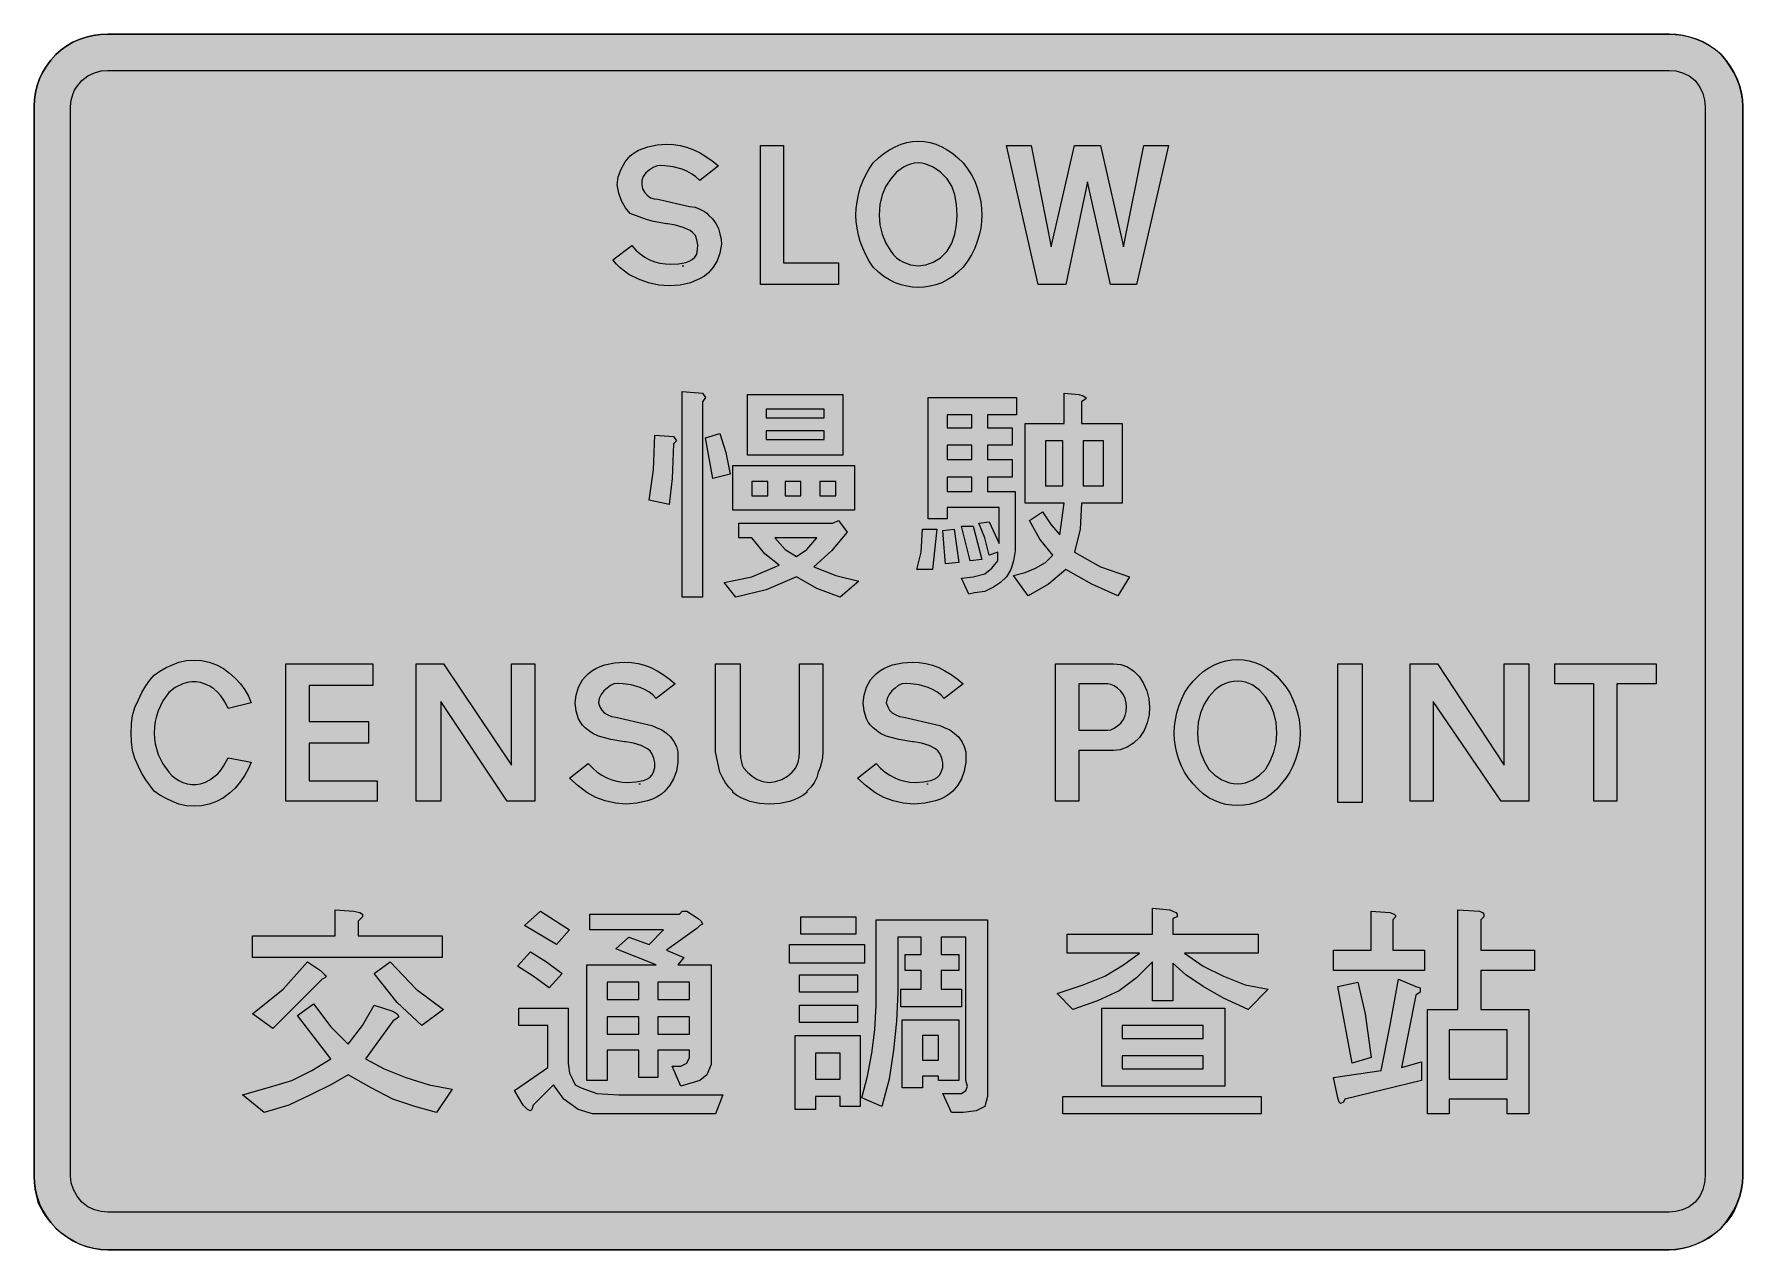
# Model space of a CAD drawing. Header units: metres. Extents: x 107 to 461, y 11 to 263.
import ezdxf

# ---------------------------------------------------------------- set-up
doc = ezdxf.new("R2010")
doc.units = ezdxf.units.M
for name, color, linetype, true_color in [('FILL_BLUE_0000FF', 7, 'Continuous', 0x0000ff), ('FILL_WHITE_FFFFFF', 7, 'Continuous', 0xffffff), ('STROKE_BLUE_0000FF', 7, 'Continuous', 0x0000ff), ('STROKE_WHITE_FFFFFF', 7, 'Continuous', 0xffffff)]:
    doc.layers.add(name, color=color, linetype=linetype, true_color=true_color)

msp = doc.modelspace()

# ---------------------------------------------------------------- hatches: boundary and pattern name
at = {"layer": 'FILL_BLUE_0000FF', "true_color": 0x0000ff}
h = msp.add_hatch(color=7, dxfattribs=at)
h.dxf.hatch_style = 1
h.paths.add_polyline_path([(445.95, 255.42), (447.34, 255.3), (448.76, 254.93), (450.13, 254.28), (451.35, 253.32), (452.31, 251.97), (452.96, 250.62), (453.33, 249.27), (453.45, 247.92), (453.45, 26.22), (453.33, 24.83), (452.96, 23.41), (452.31, 22.04), (451.35, 20.82), (450.13, 19.86), (448.76, 19.21), (447.34, 18.84), (445.95, 18.72), (122.25, 18.72), (120.86, 18.84), (119.44, 19.21), (118.07, 19.86), (116.85, 20.82), (115.84, 22.04), (115.09, 23.41), (114.61, 24.83), (114.45, 26.22), (114.45, 247.92), (114.64, 249.27), (115.05, 250.62), (115.33, 251.3), (115.73, 251.97), (116.85, 253.32), (118.07, 254.28), (119.44, 254.93), (120.86, 255.3), (122.25, 255.42), (445.95, 255.42)])
at = {"layer": 'FILL_WHITE_FFFFFF', "true_color": 0xffffff}
h = msp.add_hatch(color=7, dxfattribs=at)
h.dxf.hatch_style = 1
h.paths.add_polyline_path([(445.95, 262.92), (447.32, 262.86), (448.73, 262.69), (450.16, 262.38), (451.58, 261.95), (452.96, 261.37), (454.3, 260.64), (455.57, 259.76), (456.75, 258.72), (457.8, 257.46), (458.72, 256.15), (459.49, 254.8), (460.13, 253.43), (460.62, 252.05), (460.97, 250.66), (461.18, 249.28), (461.25, 247.92), (461.25, 26.22), (461.19, 24.87), (460.99, 23.48), (460.62, 22.04), (460.05, 20.52), (459.49, 19.17), (458.74, 17.86), (457.81, 16.6), (456.75, 15.42), (455.57, 14.36), (454.31, 13.43), (453, 12.68), (451.65, 12.12), (450.13, 11.55), (448.69, 11.18), (447.3, 10.98), (445.95, 10.92), (122.25, 10.92), (120.79, 10.99), (119.34, 11.2), (117.91, 11.55), (116.51, 12.05), (115.16, 12.68), (113.85, 13.45), (112.62, 14.37), (111.45, 15.42), (110.38, 16.6), (109.43, 17.86), (108.58, 19.17), (107.85, 20.52), (107.18, 23.48), (107.01, 24.87), (106.95, 26.22), (106.95, 247.92), (107.02, 249.38), (107.23, 250.83), (107.58, 252.26), (108.08, 253.66), (108.71, 255.01), (109.48, 256.32), (110.4, 257.55), (111.45, 258.72), (112.52, 259.68), (113.69, 260.52), (114.95, 261.24), (116.29, 261.83), (117.7, 262.3), (119.17, 262.64), (120.69, 262.85), (122.25, 262.92), (445.95, 262.92)])
h = msp.add_hatch(color=7, dxfattribs=at)
h.dxf.hatch_style = 1
h.paths.add_polyline_path([(244.12, 233.35), (243.23, 233.97), (242.3, 234.49), (241.35, 234.91), (239.47, 235.45), (237.75, 235.62), (236.9, 235.73), (236.1, 235.62), (235.3, 235.28), (234.45, 234.72), (233.79, 234.17), (233.25, 233.45), (232.93, 232.61), (232.95, 231.72), (233.1, 230.88), (233.51, 230.15), (234.09, 229.53), (234.75, 229.02), (235.5, 228.76), (236.25, 228.72), (242.85, 227.22), (244.01, 227.03), (244.95, 226.62), (245.96, 226.13), (246.43, 225.82), (246.75, 225.42), (247.59, 224.64), (248.29, 223.7), (248.82, 222.64), (249.15, 221.52), (249.41, 220.36), (249.45, 219.42), (249.11, 217.55), (248.55, 215.97), (247.76, 214.61), (246.75, 213.42), (245.92, 212.79), (245.02, 212.24), (243.04, 211.4), (240.89, 210.89), (238.65, 210.72), (236.45, 210.88), (234.34, 211.36), (232.28, 212.11), (230.25, 213.12), (228.49, 214.51), (227.68, 215.27), (226.95, 216.12), (230.85, 219.12), (231.68, 218.18), (232.58, 217.37), (233.54, 216.7), (234.56, 216.16), (235.62, 215.74), (236.71, 215.45), (237.83, 215.28), (238.95, 215.22), (240.55, 215.3), (242.1, 215.6), (242.8, 215.86), (243.42, 216.23), (243.95, 216.71), (244.35, 217.32), (244.51, 218.27), (244.54, 219.27), (244.39, 220.27), (244.05, 221.22), (243.55, 221.74), (242.95, 222.19), (241.54, 222.87), (239.96, 223.33), (238.35, 223.62), (238.05, 223.62), (235.39, 224.11), (234.13, 224.42), (232.95, 224.82), (230.55, 225.72), (229.54, 226.95), (228.75, 228.38), (228.19, 229.98), (227.85, 231.72), (228.06, 233.33), (228.64, 234.95), (229.5, 236.45), (230.55, 237.72), (231.38, 238.34), (232.27, 238.85), (234.19, 239.6), (236.16, 240), (238.05, 240.12), (239.49, 240.05), (240.88, 239.84), (242.23, 239.49), (243.56, 239), (244.88, 238.36), (246.19, 237.59), (247.51, 236.67), (248.85, 235.62), (244.95, 232.62), (244.12, 233.35)])
h = msp.add_hatch(color=7, dxfattribs=at)
h.dxf.hatch_style = 1
h.paths.add_polyline_path([(257.55, 239.82), (262.35, 239.82), (262.35, 215.52), (273.75, 215.52), (273.75, 211.02), (257.55, 211.02), (257.55, 239.82)])
h = msp.add_hatch(color=7, dxfattribs=at)
h.dxf.hatch_style = 1
h.paths.add_polyline_path([(292.72, 240.44), (293.93, 240.09), (295.13, 239.6), (296.29, 238.96), (297.42, 238.19), (298.51, 237.27), (299.55, 236.22), (300.49, 235.04), (301.3, 233.77), (301.97, 232.43), (302.51, 231.05), (302.93, 229.63), (303.22, 228.2), (303.39, 226.79), (303.45, 225.42), (303.39, 224.06), (303.22, 222.68), (302.93, 221.29), (302.51, 219.91), (301.97, 218.54), (301.3, 217.19), (300.49, 215.88), (299.55, 214.62), (298.51, 213.58), (297.42, 212.7), (296.29, 211.97), (295.13, 211.4), (293.93, 210.96), (292.72, 210.65), (291.49, 210.48), (290.25, 210.42), (289.1, 210.48), (287.91, 210.65), (286.7, 210.96), (285.49, 211.4), (284.29, 211.97), (283.12, 212.7), (282, 213.58), (280.95, 214.62), (280.11, 215.88), (279.38, 217.19), (278.76, 218.54), (278.25, 219.91), (277.86, 221.29), (277.58, 222.68), (277.41, 224.06), (277.35, 225.42), (277.41, 226.79), (277.58, 228.2), (277.86, 229.63), (278.25, 231.05), (278.76, 232.43), (279.38, 233.77), (280.11, 235.04), (280.95, 236.22), (282, 237.27), (283.12, 238.19), (284.29, 238.96), (285.49, 239.6), (286.7, 240.09), (287.91, 240.44), (289.1, 240.65), (290.25, 240.72), (291.49, 240.65), (292.72, 240.44)])
h.paths.add_polyline_path([(288.68, 236), (287.92, 235.73), (287.18, 235.36), (285.78, 234.32), (284.55, 232.92), (283.54, 231.41), (282.79, 229.62), (282.31, 227.6), (282.15, 225.42), (282.31, 223.4), (282.79, 221.45), (283.54, 219.6), (284.55, 217.92), (285.14, 217.19), (285.78, 216.57), (286.46, 216.05), (287.18, 215.63), (288.68, 215.09), (290.25, 214.92), (291.82, 215.09), (293.36, 215.63), (294.85, 216.57), (296.25, 217.92), (297.21, 219.6), (297.86, 221.45), (298.23, 223.4), (298.35, 225.42), (298.23, 227.6), (297.86, 229.62), (297.21, 231.41), (296.77, 232.2), (296.25, 232.92), (294.85, 234.32), (293.36, 235.36), (291.82, 236), (291.04, 236.16), (290.25, 236.22), (289.46, 236.16), (288.68, 236)], flags=16)
h = msp.add_hatch(color=7, dxfattribs=at)
h.dxf.hatch_style = 1
h.paths.add_polyline_path([(308.55, 239.82), (313.65, 239.82), (317.85, 218.82), (322.65, 239.82), (328.05, 239.82), (332.85, 218.82), (337.05, 239.82), (342.15, 239.82), (335.55, 211.02), (330.15, 211.02), (325.35, 232.32), (320.85, 211.02), (320.55, 211.02), (315.15, 211.02), (308.55, 239.82)])
h = msp.add_hatch(color=7, dxfattribs=at)
h.dxf.hatch_style = 1
h.paths.add_polyline_path([(245.55, 188.52), (246.15, 187.62), (245.55, 186.72), (245.55, 146.22), (241.35, 146.22), (241.35, 188.82), (245.55, 188.52)])
h = msp.add_hatch(color=7, dxfattribs=at)
h.dxf.hatch_style = 1
h.paths.add_polyline_path([(254.85, 175.62), (254.85, 188.22), (274.65, 188.22), (274.65, 175.62), (254.85, 175.62)])
h.paths.add_polyline_path([(258.75, 185.22), (258.75, 183.42), (270.75, 183.42), (270.75, 185.22), (258.75, 185.22)], flags=16)
h.paths.add_polyline_path([(270.75, 180.72), (258.75, 180.72), (258.75, 178.92), (270.75, 178.92), (270.75, 180.72)], flags=16)
h = msp.add_hatch(color=7, dxfattribs=at)
h.dxf.hatch_style = 1
h.paths.add_polyline_path([(325.05, 187.62), (325.05, 187.32), (324.15, 186.72), (324.15, 182.22), (332.55, 182.22), (332.55, 165.72), (324.15, 165.72), (323.85, 160.32), (322.65, 155.52), (328.05, 152.52), (334.05, 150.42), (331.65, 146.52), (326.25, 148.92), (320.85, 151.92), (317.25, 148.92), (313.05, 146.52), (310.05, 150.72), (312.45, 151.32), (314.55, 152.22), (316.65, 153.42), (318.15, 154.92), (315.45, 158.22), (313.35, 162.12), (316.05, 163.92), (317.85, 161.22), (319.65, 159.12), (320.55, 165.72), (312.45, 165.72), (312.45, 182.22), (320.55, 182.22), (320.55, 188.52), (323.55, 188.22), (324.45, 187.92), (325.05, 187.62)])
h.paths.add_polyline_path([(316.65, 178.62), (316.65, 169.32), (320.25, 169.32), (320.25, 178.62), (316.65, 178.62)], flags=16)
h.paths.add_polyline_path([(328.65, 178.62), (324.45, 178.62), (324.45, 169.32), (328.65, 169.32), (328.65, 178.62)], flags=16)
h = msp.add_hatch(color=7, dxfattribs=at)
h.dxf.hatch_style = 1
h.paths.add_polyline_path([(304.65, 181.32), (309.75, 181.32), (309.75, 177.72), (304.65, 177.72), (304.65, 174.72), (309.75, 174.72), (309.75, 171.12), (304.65, 171.12), (304.65, 168.12), (310.35, 168.12), (310.35, 158.22), (310.35, 155.82), (310.05, 153.72), (309.45, 151.92), (308.55, 150.42), (307.35, 149.22), (305.85, 148.32), (304.05, 147.42), (301.95, 147.12), (300.75, 146.82), (299.25, 150.12), (301.65, 150.42), (304.05, 151.02), (305.55, 152.22), (306.75, 153.72), (306.75, 155.52), (304.95, 154.92), (304.05, 158.52), (302.85, 161.52), (304.95, 161.82), (307.05, 157.32), (307.05, 164.82), (296.25, 164.82), (296.25, 162.42), (292.35, 162.42), (292.35, 187.62), (310.65, 187.62), (310.65, 184.02), (304.65, 184.02), (304.65, 181.32)])
h.paths.add_polyline_path([(296.25, 181.32), (301.35, 181.32), (301.35, 184.02), (296.25, 184.02), (296.25, 181.32)], flags=16)
h.paths.add_polyline_path([(296.25, 177.72), (296.25, 174.72), (301.35, 174.72), (301.35, 177.72), (296.25, 177.72)], flags=16)
h.paths.add_polyline_path([(301.35, 171.12), (296.25, 171.12), (296.25, 168.12), (301.35, 168.12), (301.35, 171.12)], flags=16)
h = msp.add_hatch(color=7, dxfattribs=at)
h.dxf.hatch_style = 1
h.paths.add_polyline_path([(235.35, 172.62), (235.65, 179.82), (239.55, 179.52), (240.15, 178.62), (239.55, 178.02), (239.25, 170.82), (238.65, 165.42), (234.45, 166.32), (235.35, 172.62)])
h = msp.add_hatch(color=7, dxfattribs=at)
h.dxf.hatch_style = 1
h.paths.add_polyline_path([(250.35, 176.22), (251.25, 171.72), (247.65, 170.82), (246.15, 179.22), (249.15, 180.12), (250.35, 176.22)])
h = msp.add_hatch(color=7, dxfattribs=at)
h.dxf.hatch_style = 1
h.paths.add_polyline_path([(251.85, 173.52), (277.05, 173.52), (277.05, 164.22), (251.85, 164.22), (251.85, 173.52)])
h.paths.add_polyline_path([(262.65, 167.22), (265.95, 167.22), (265.95, 170.22), (262.65, 170.22), (262.65, 167.22)], flags=16)
h.paths.add_polyline_path([(255.75, 170.22), (255.75, 167.22), (259.05, 167.22), (259.05, 170.22), (255.75, 170.22)], flags=16)
h.paths.add_polyline_path([(273.15, 170.22), (269.85, 170.22), (269.85, 167.22), (273.15, 167.22), (273.15, 170.22)], flags=16)
h = msp.add_hatch(color=7, dxfattribs=at)
h.dxf.hatch_style = 1
h.paths.add_polyline_path([(273.75, 162.12), (275.55, 159.72), (272.25, 155.82), (268.65, 152.52), (273.15, 150.72), (277.95, 149.52), (274.05, 146.22), (269.25, 148.02), (265.05, 150.42), (258.75, 147.72), (252.45, 146.22), (250.05, 149.22), (255.75, 150.42), (261.45, 152.82), (258.45, 155.22), (255.75, 158.52), (253.05, 158.52), (253.05, 161.52), (272.55, 161.52), (273.75, 162.12)])
h.paths.add_polyline_path([(265.05, 154.62), (267.15, 156.12), (269.25, 158.52), (260.55, 158.52), (262.65, 156.12), (265.05, 154.62)], flags=16)
h = msp.add_hatch(color=7, dxfattribs=at)
h.dxf.hatch_style = 1
h.paths.add_polyline_path([(293.25, 151.92), (289.95, 151.92), (290.85, 155.52), (291.15, 160.32), (294.15, 160.32), (293.25, 151.92)])
h = msp.add_hatch(color=7, dxfattribs=at)
h.dxf.hatch_style = 1
h.paths.add_polyline_path([(298.65, 153.42), (295.95, 153.12), (295.65, 156.42), (295.35, 160.02), (297.75, 160.32), (298.65, 153.42)])
h = msp.add_hatch(color=7, dxfattribs=at)
h.dxf.hatch_style = 1
h.paths.add_polyline_path([(303.45, 154.02), (301.05, 153.72), (299.25, 160.92), (301.65, 160.92), (303.45, 154.02)])
h = msp.add_hatch(color=7, dxfattribs=at)
h.dxf.hatch_style = 1
h.paths.add_polyline_path([(146.76, 124.02), (146.26, 124.89), (145.66, 125.73), (144.98, 126.5), (144.2, 127.18), (143.35, 127.76), (142.43, 128.21), (141.45, 128.52), (140.54, 128.66), (139.62, 128.66), (138.7, 128.51), (137.81, 128.26), (136.18, 127.47), (134.85, 126.42), (133.62, 124.69), (132.68, 122.67), (132.32, 121.57), (132.07, 120.43), (131.91, 119.24), (131.85, 118.02), (131.91, 116.9), (132.07, 115.78), (132.68, 113.63), (133.62, 111.65), (134.85, 109.92), (135.47, 109.28), (136.18, 108.7), (136.96, 108.21), (137.81, 107.82), (138.7, 107.54), (139.62, 107.39), (140.54, 107.38), (141.45, 107.52), (142.48, 107.85), (143.36, 108.35), (145.05, 109.62), (145.67, 110.35), (146.21, 111.16), (147.15, 112.92), (151.95, 112.02), (151.39, 110.67), (150.64, 109.32), (149.71, 107.97), (148.65, 106.62), (147.47, 105.56), (146.18, 104.63), (144.77, 103.88), (143.25, 103.32), (141.68, 102.98), (140.1, 102.87), (138.53, 102.98), (136.95, 103.32), (135.6, 103.83), (134.29, 104.45), (133.03, 105.18), (131.85, 106.02), (130.09, 108.35), (129.28, 109.65), (128.55, 111.12), (127.81, 112.75), (127.35, 114.46), (127.12, 116.22), (127.05, 118.02), (127.12, 119.94), (127.35, 121.7), (127.81, 123.34), (128.55, 124.92), (129.28, 126.43), (130.09, 127.81), (130.95, 129.01), (131.85, 130.02), (133.03, 130.86), (134.29, 131.6), (135.6, 132.21), (136.95, 132.72), (138.53, 133.06), (140.1, 133.17), (141.68, 133.06), (143.25, 132.72), (144.77, 132.16), (146.18, 131.41), (147.47, 130.48), (148.65, 129.42), (149.71, 128.24), (150.64, 126.98), (151.39, 125.67), (151.95, 124.32), (147.15, 123.12), (146.76, 124.02)])
h = msp.add_hatch(color=7, dxfattribs=at)
h.dxf.hatch_style = 1
h.paths.add_polyline_path([(159.15, 132.42), (177.15, 132.42), (177.15, 127.92), (163.95, 127.92), (163.95, 120.42), (176.25, 120.42), (176.25, 115.92), (163.95, 115.92), (163.95, 108.12), (178.05, 108.12), (178.05, 103.92), (159.15, 103.92), (159.15, 132.42)])
h = msp.add_hatch(color=7, dxfattribs=at)
h.dxf.hatch_style = 1
h.paths.add_polyline_path([(191.25, 124.62), (191.25, 103.92), (186.15, 103.92), (186.15, 132.42), (191.85, 132.42), (205.95, 111.42), (205.95, 132.42), (210.75, 132.42), (210.75, 103.92), (205.05, 103.92), (191.25, 124.62)])
h = msp.add_hatch(color=7, dxfattribs=at)
h.dxf.hatch_style = 1
h.paths.add_polyline_path([(235.22, 125.95), (234.41, 126.57), (233.53, 127.09), (232.61, 127.51), (230.76, 128.05), (229.05, 128.22), (228.03, 128.33), (227.18, 128.22), (226.43, 127.88), (225.75, 127.32), (225.09, 126.77), (224.51, 126.05), (224.1, 125.21), (223.95, 124.32), (224.23, 123.48), (224.63, 122.78), (225.13, 122.25), (225.75, 121.92), (226.65, 121.51), (227.55, 121.32), (234.15, 119.82), (235.05, 119.63), (235.95, 119.22), (237.11, 118.73), (238.05, 118.02), (238.89, 117.24), (239.59, 116.3), (240.12, 115.24), (240.45, 114.12), (240.45, 112.02), (240.11, 110.15), (239.55, 108.57), (238.76, 107.21), (237.75, 106.02), (237.01, 105.39), (236.15, 104.84), (235.19, 104.37), (234.15, 104), (231.93, 103.49), (229.65, 103.32), (227.46, 103.48), (225.38, 103.96), (223.41, 104.71), (221.55, 105.72), (219.75, 107.11), (217.95, 108.72), (221.85, 111.72), (222.76, 110.78), (223.71, 109.97), (224.68, 109.3), (225.68, 108.76), (226.7, 108.34), (227.76, 108.05), (228.84, 107.88), (229.95, 107.82), (231.72, 107.9), (233.33, 108.2), (234.01, 108.46), (234.59, 108.83), (235.04, 109.31), (235.35, 109.92), (235.64, 110.87), (235.65, 111.87), (235.43, 112.87), (235.05, 113.82), (234.65, 114.34), (234.12, 114.79), (232.8, 115.47), (231.25, 115.93), (229.65, 116.22), (229.35, 116.22), (226.54, 116.71), (223.95, 117.42), (222.9, 117.91), (222.35, 118.22), (221.85, 118.62), (221.22, 119.11), (220.67, 119.68), (220.2, 120.32), (219.83, 121.02), (219.32, 122.59), (219.15, 124.32), (219.32, 125.93), (219.83, 127.55), (220.67, 129.05), (221.22, 129.72), (221.85, 130.32), (222.58, 130.94), (223.4, 131.45), (224.3, 131.87), (225.26, 132.2), (227.29, 132.6), (229.35, 132.72), (230.79, 132.65), (232.17, 132.44), (233.52, 132.09), (234.83, 131.6), (236.11, 130.96), (237.37, 130.19), (238.61, 129.27), (239.85, 128.22), (235.95, 125.22), (235.22, 125.95)])
h = msp.add_hatch(color=7, dxfattribs=at)
h.dxf.hatch_style = 1
h.paths.add_polyline_path([(253.35, 114.12), (253.39, 112.96), (253.65, 112.02), (253.75, 111.4), (254.02, 110.86), (254.85, 109.92), (255.81, 109.09), (256.88, 108.42), (258.06, 107.98), (259.35, 107.82), (260.69, 107.98), (261.98, 108.42), (263.15, 109.09), (264.15, 109.92), (264.86, 110.86), (265.35, 112.02), (265.61, 112.96), (265.65, 114.12), (265.65, 132.42), (270.45, 132.42), (270.45, 114.12), (270.39, 113), (270.23, 111.91), (269.94, 110.87), (269.55, 109.92), (269.22, 108.8), (268.69, 107.75), (267.99, 106.8), (267.15, 106.02), (267.15, 105.72), (266.33, 105.1), (265.47, 104.59), (264.55, 104.17), (263.59, 103.85), (261.54, 103.44), (259.35, 103.32), (257.33, 103.44), (255.38, 103.85), (253.53, 104.59), (252.66, 105.1), (251.85, 105.72), (251.85, 106.02), (251.01, 106.8), (250.28, 107.75), (249.66, 108.8), (249.15, 109.92), (248.25, 114.12), (248.25, 132.42), (253.35, 132.42), (253.35, 114.12)])
h = msp.add_hatch(color=7, dxfattribs=at)
h.dxf.hatch_style = 1
h.paths.add_polyline_path([(294.92, 125.95), (294.11, 126.57), (293.23, 127.09), (292.31, 127.51), (290.46, 128.05), (288.75, 128.22), (287.73, 128.33), (286.88, 128.22), (286.13, 127.88), (285.45, 127.32), (284.79, 126.77), (284.21, 126.05), (283.8, 125.21), (283.65, 124.32), (283.93, 123.48), (284.33, 122.78), (284.83, 122.25), (285.45, 121.92), (286.35, 121.51), (287.25, 121.32), (293.85, 119.82), (294.75, 119.63), (295.65, 119.22), (296.81, 118.73), (297.75, 118.02), (298.59, 117.24), (299.29, 116.3), (299.82, 115.24), (300.15, 114.12), (300.15, 112.02), (299.81, 110.15), (299.25, 108.57), (298.46, 107.21), (297.45, 106.02), (296.71, 105.39), (295.85, 104.84), (294.89, 104.37), (293.85, 104), (291.63, 103.49), (289.35, 103.32), (287.16, 103.48), (285.08, 103.96), (283.11, 104.71), (281.25, 105.72), (279.45, 107.11), (277.65, 108.72), (281.55, 111.72), (282.46, 110.78), (283.41, 109.97), (284.38, 109.3), (285.38, 108.76), (286.4, 108.34), (287.46, 108.05), (288.54, 107.88), (289.65, 107.82), (291.38, 107.9), (292.91, 108.2), (293.58, 108.46), (294.16, 108.83), (294.66, 109.31), (295.05, 109.92), (295.34, 110.87), (295.35, 111.87), (295.13, 112.87), (294.75, 113.82), (294.35, 114.34), (293.82, 114.79), (292.5, 115.47), (290.95, 115.93), (289.35, 116.22), (289.05, 116.22), (286.24, 116.71), (283.65, 117.42), (282.6, 117.91), (282.05, 118.22), (281.55, 118.62), (280.92, 119.11), (280.37, 119.68), (279.9, 120.32), (279.53, 121.02), (279.02, 122.59), (278.85, 124.32), (279.02, 125.93), (279.53, 127.55), (280.37, 129.05), (280.92, 129.72), (281.55, 130.32), (282.28, 130.94), (283.1, 131.45), (284, 131.87), (284.96, 132.2), (286.99, 132.6), (289.05, 132.72), (290.49, 132.65), (291.87, 132.44), (293.22, 132.09), (294.53, 131.6), (295.81, 130.96), (297.07, 130.19), (298.31, 129.27), (299.55, 128.22), (295.65, 125.22), (294.92, 125.95)])
h = msp.add_hatch(color=7, dxfattribs=at)
h.dxf.hatch_style = 1
h.paths.add_polyline_path([(333.68, 131.75), (334.97, 130.9), (336.15, 129.72), (336.98, 128.31), (337.65, 126.8), (338.09, 125.16), (338.25, 123.42), (338.13, 121.8), (337.76, 120.16), (337.11, 118.57), (336.15, 117.12), (334.93, 115.94), (333.56, 115.1), (332.14, 114.59), (330.75, 114.42), (323.55, 114.42), (323.55, 103.92), (318.75, 103.92), (318.75, 132.42), (330.75, 132.42), (332.27, 132.25), (333.68, 131.75)])
h.paths.add_polyline_path([(329.55, 118.62), (330.23, 118.73), (330.9, 119.03), (331.58, 119.51), (332.25, 120.12), (332.82, 120.85), (333.19, 121.66), (333.39, 122.52), (333.45, 123.42), (333.39, 124.32), (333.19, 125.18), (332.82, 125.99), (332.25, 126.72), (331.58, 127.33), (330.9, 127.81), (330.23, 128.11), (329.55, 128.22), (323.55, 128.22), (323.55, 118.62), (329.55, 118.62)], flags=16)
h = msp.add_hatch(color=7, dxfattribs=at)
h.dxf.hatch_style = 1
h.paths.add_polyline_path([(358.88, 133.04), (360.08, 132.69), (361.28, 132.2), (362.44, 131.56), (363.55, 130.79), (364.6, 129.87), (365.55, 128.82), (366.49, 127.64), (367.3, 126.37), (367.97, 125.03), (368.51, 123.65), (368.93, 122.23), (369.22, 120.8), (369.39, 119.39), (369.45, 118.02), (369.39, 116.66), (369.22, 115.28), (368.93, 113.91), (368.51, 112.55), (367.97, 111.21), (367.3, 109.92), (366.49, 108.68), (365.55, 107.52), (364.6, 106.38), (363.55, 105.42), (362.44, 104.65), (361.28, 104.03), (360.08, 103.57), (358.88, 103.26), (357.7, 103.08), (356.55, 103.02), (355.31, 103.08), (354.08, 103.26), (352.87, 103.57), (351.68, 104.03), (350.51, 104.65), (349.38, 105.42), (348.29, 106.38), (347.25, 107.52), (346.31, 108.68), (345.5, 109.92), (344.83, 111.21), (344.29, 112.55), (343.87, 113.91), (343.58, 115.28), (343.41, 116.66), (343.35, 118.02), (343.41, 119.39), (343.58, 120.8), (343.87, 122.23), (344.29, 123.65), (344.83, 125.03), (345.5, 126.37), (346.31, 127.64), (347.25, 128.82), (348.29, 129.87), (349.38, 130.79), (350.51, 131.56), (351.68, 132.2), (352.87, 132.69), (354.08, 133.04), (355.31, 133.25), (356.55, 133.32), (357.7, 133.25), (358.88, 133.04)])
h.paths.add_polyline_path([(354.81, 128.6), (353.99, 128.33), (353.21, 127.96), (352.47, 127.49), (351.78, 126.92), (350.55, 125.52), (349.54, 124.01), (348.79, 122.22), (348.31, 120.2), (348.15, 118.02), (348.31, 116), (348.79, 114.05), (349.54, 112.2), (350.55, 110.52), (351.78, 109.29), (353.21, 108.35), (354.81, 107.74), (355.66, 107.58), (356.55, 107.52), (357.34, 107.58), (358.12, 107.74), (359.63, 108.35), (361.02, 109.29), (362.25, 110.52), (363.26, 112.2), (364.01, 114.05), (364.49, 116), (364.65, 118.02), (364.49, 120.2), (364.01, 122.22), (363.26, 124.01), (362.25, 125.52), (361.02, 126.92), (359.63, 127.96), (358.88, 128.33), (358.12, 128.6), (357.34, 128.76), (356.55, 128.82), (355.66, 128.76), (354.81, 128.6)], flags=16)
h = msp.add_hatch(color=7, dxfattribs=at)
h.dxf.hatch_style = 1
h.paths.add_polyline_path([(377.25, 132.42), (382.35, 132.42), (382.35, 103.62), (377.25, 103.62), (377.25, 132.42)])
h = msp.add_hatch(color=7, dxfattribs=at)
h.dxf.hatch_style = 1
h.paths.add_polyline_path([(397.05, 124.62), (397.05, 103.92), (392.25, 103.92), (392.25, 132.42), (397.95, 132.42), (411.75, 111.42), (411.75, 132.42), (416.85, 132.42), (416.85, 103.92), (411.15, 103.92), (397.05, 124.62)])
h = msp.add_hatch(color=7, dxfattribs=at)
h.dxf.hatch_style = 1
h.paths.add_polyline_path([(443.25, 128.22), (435.15, 128.22), (435.15, 103.92), (430.35, 103.92), (430.35, 128.22), (422.25, 128.22), (422.25, 132.42), (443.25, 132.42), (443.25, 128.22)])
h = msp.add_hatch(color=7, dxfattribs=at)
h.dxf.hatch_style = 1
h.paths.add_polyline_path([(342.45, 81.42), (343.65, 80.82), (343.95, 80.52), (343.95, 79.92), (343.05, 79.62), (343.05, 76.32), (360.75, 76.32), (360.75, 72.42), (345.45, 72.42), (349.35, 69.72), (353.55, 67.62), (358.05, 65.82), (362.85, 64.92), (358.65, 60.72), (353.55, 63.12), (349.35, 65.52), (345.75, 67.92), (343.05, 70.32), (343.05, 62.52), (338.85, 62.52), (338.85, 70.62), (335.55, 67.32), (331.95, 64.62), (327.45, 62.52), (322.35, 60.72), (319.05, 64.02), (324.45, 65.82), (328.95, 67.62), (332.85, 70.02), (336.15, 72.42), (321.15, 72.42), (321.15, 76.32), (338.85, 76.32), (338.85, 81.72), (342.45, 81.42)])
h = msp.add_hatch(color=7, dxfattribs=at)
h.dxf.hatch_style = 1
h.paths.add_polyline_path([(169.35, 76.02), (169.35, 81.42), (173.25, 81.12), (174.45, 80.82), (175.05, 80.52), (175.05, 79.92), (174.15, 79.02), (174.15, 76.02), (191.55, 76.02), (191.55, 71.52), (152.25, 71.52), (152.25, 76.02), (169.35, 76.02)])
h = msp.add_hatch(color=7, dxfattribs=at)
h.dxf.hatch_style = 1
h.paths.add_polyline_path([(217.95, 77.22), (215.25, 74.22), (208.65, 78.12), (211.95, 81.12), (217.95, 77.22)])
h = msp.add_hatch(color=7, dxfattribs=at)
h.dxf.hatch_style = 1
h.paths.add_polyline_path([(245.25, 79.02), (245.55, 78.42), (244.95, 78.12), (244.35, 77.52), (238.05, 73.02), (241.65, 71.52), (240.45, 70.02), (247.35, 70.02), (247.35, 49.32), (246.45, 47.22), (244.95, 46.02), (241.05, 44.82), (239.25, 49.02), (241.05, 49.02), (242.25, 49.62), (242.85, 50.82), (242.85, 52.32), (236.25, 52.32), (236.25, 46.62), (232.35, 46.62), (232.35, 52.32), (225.75, 52.32), (225.75, 46.02), (221.55, 46.02), (221.55, 70.02), (235.95, 70.02), (227.55, 73.32), (230.25, 75.72), (234.45, 74.22), (237.45, 77.22), (222.15, 77.22), (222.15, 80.52), (240.75, 80.52), (241.35, 81.12), (242.25, 81.12), (244.65, 79.62), (245.25, 79.02)])
h.paths.add_polyline_path([(232.35, 55.62), (232.35, 59.22), (225.75, 59.22), (225.75, 55.62), (232.35, 55.62)], flags=16)
h.paths.add_polyline_path([(236.25, 55.62), (242.85, 55.62), (242.85, 59.22), (236.25, 59.22), (236.25, 55.62)], flags=16)
h.paths.add_polyline_path([(225.75, 66.42), (225.75, 62.82), (232.35, 62.82), (232.35, 66.42), (225.75, 66.42)], flags=16)
h.paths.add_polyline_path([(242.85, 66.42), (236.25, 66.42), (236.25, 62.82), (242.85, 62.82), (242.85, 66.42)], flags=16)
h = msp.add_hatch(color=7, dxfattribs=at)
h.dxf.hatch_style = 1
h.paths.add_polyline_path([(277.35, 79.92), (277.35, 76.32), (265.95, 76.32), (265.95, 79.92), (277.35, 79.92)])
h = msp.add_hatch(color=7, dxfattribs=at)
h.dxf.hatch_style = 1
h.paths.add_polyline_path([(279.75, 46.92), (280.65, 51.72), (281.25, 56.52), (281.55, 61.62), (281.55, 79.32), (304.65, 79.32), (304.65, 45.42), (304.65, 42.72), (304.05, 40.62), (302.25, 39.72), (299.55, 39.42), (297.15, 39.42), (295.35, 43.32), (298.35, 43.32), (299.25, 43.32), (300.15, 43.92), (300.45, 44.82), (300.15, 46.02), (300.15, 75.72), (295.05, 75.72), (295.05, 72.12), (298.65, 72.12), (298.65, 68.82), (295.05, 68.82), (295.05, 64.92), (299.25, 64.92), (299.25, 61.32), (286.65, 61.32), (286.65, 64.92), (290.85, 64.92), (290.85, 68.82), (287.55, 68.82), (287.55, 72.12), (290.85, 72.12), (290.85, 75.72), (286.05, 75.72), (286.05, 64.32), (285.75, 58.32), (285.15, 52.32), (284.25, 46.32), (282.75, 40.62), (278.55, 42.42), (279.75, 46.92)])
h = msp.add_hatch(color=7, dxfattribs=at)
h.dxf.hatch_style = 1
h.paths.add_polyline_path([(384.15, 73.02), (384.15, 81.12), (388.05, 80.82), (388.95, 80.52), (389.25, 80.22), (389.25, 79.92), (388.65, 79.32), (388.65, 73.02), (395.25, 73.02), (395.25, 68.82), (376.35, 68.82), (376.35, 73.02), (384.15, 73.02)])
h = msp.add_hatch(color=7, dxfattribs=at)
h.dxf.hatch_style = 1
h.paths.add_polyline_path([(402.15, 81.42), (406.65, 81.12), (407.25, 80.82), (407.55, 80.52), (407.55, 79.92), (406.95, 79.32), (406.95, 73.02), (418.05, 73.02), (418.05, 68.82), (406.95, 68.82), (406.95, 60.72), (416.85, 60.72), (416.85, 39.12), (412.35, 39.12), (412.35, 42.12), (400.35, 42.12), (400.35, 39.12), (395.85, 39.12), (395.85, 60.72), (402.15, 60.72), (402.15, 81.42)])
h.paths.add_polyline_path([(412.35, 56.52), (400.35, 56.52), (400.35, 46.32), (412.35, 46.32), (412.35, 56.52)], flags=16)
h = msp.add_hatch(color=7, dxfattribs=at)
h.dxf.hatch_style = 1
h.paths.add_polyline_path([(213.15, 70.62), (216.45, 68.22), (213.75, 65.22), (210.45, 67.62), (207.15, 69.72), (209.85, 72.72), (213.15, 70.62)])
h = msp.add_hatch(color=7, dxfattribs=at)
h.dxf.hatch_style = 1
h.paths.add_polyline_path([(279.15, 74.22), (279.15, 70.32), (263.55, 70.32), (263.55, 74.22), (279.15, 74.22)])
h = msp.add_hatch(color=7, dxfattribs=at)
h.dxf.hatch_style = 1
h.paths.add_polyline_path([(167.25, 67.92), (167.55, 67.62), (167.25, 67.32), (166.65, 67.02), (161.85, 62.22), (156.45, 56.82), (152.25, 59.82), (158.55, 64.92), (163.65, 70.62), (166.35, 68.82), (167.25, 67.92)])
h = msp.add_hatch(color=7, dxfattribs=at)
h.dxf.hatch_style = 1
h.paths.add_polyline_path([(186.15, 64.92), (191.85, 60.72), (187.35, 57.42), (182.25, 62.22), (177.45, 68.22), (180.75, 70.62), (186.15, 64.92)])
h = msp.add_hatch(color=7, dxfattribs=at)
h.dxf.hatch_style = 1
h.paths.add_polyline_path([(277.65, 67.92), (277.65, 64.32), (265.65, 64.32), (265.65, 67.92), (277.65, 67.92)])
h = msp.add_hatch(color=7, dxfattribs=at)
h.dxf.hatch_style = 1
h.paths.add_polyline_path([(386.25, 48.12), (388.05, 57.12), (389.85, 67.02), (393.45, 65.52), (394.35, 65.22), (394.35, 64.62), (394.35, 64.32), (393.45, 63.72), (390.45, 48.72), (394.65, 49.92), (394.65, 46.02), (378.75, 42.12), (378.45, 41.52), (377.85, 41.22), (377.55, 41.52), (377.25, 42.42), (376.35, 46.62), (386.25, 48.12)])
h = msp.add_hatch(color=7, dxfattribs=at)
h.dxf.hatch_style = 1
h.paths.add_polyline_path([(377.25, 65.52), (381.45, 66.42), (382.95, 59.82), (384.15, 50.82), (380.25, 49.62), (377.25, 65.52)])
h = msp.add_hatch(color=7, dxfattribs=at)
h.dxf.hatch_style = 1
h.paths.add_polyline_path([(168.45, 57.12), (172.05, 53.52), (175.05, 57.42), (177.45, 61.62), (181.35, 60.42), (182.25, 59.82), (182.55, 59.22), (182.25, 58.92), (181.35, 58.32), (175.65, 50.52), (179.55, 48.42), (184.05, 46.62), (188.85, 45.12), (193.65, 44.22), (190.35, 39.42), (185.85, 40.62), (181.35, 42.12), (176.85, 44.52), (172.05, 47.22), (168.45, 45.12), (164.25, 43.02), (159.75, 40.92), (154.65, 39.42), (150.15, 43.02), (155.25, 44.52), (160.35, 46.02), (164.55, 48.12), (168.45, 50.52), (161.55, 59.52), (164.85, 61.92), (168.45, 57.12)])
h = msp.add_hatch(color=7, dxfattribs=at)
h.dxf.hatch_style = 1
h.paths.add_polyline_path([(217.65, 61.02), (217.65, 49.62), (217.95, 47.52), (218.55, 46.32), (219.15, 45.12), (220.35, 44.52), (223.65, 43.32), (228.15, 43.02), (249.75, 43.02), (248.25, 39.12), (226.65, 39.12), (222.75, 39.12), (219.75, 40.02), (216.75, 42.12), (214.65, 45.12), (210.45, 40.92), (210.15, 40.02), (209.85, 39.72), (209.25, 40.02), (208.35, 40.92), (206.55, 43.92), (213.45, 48.72), (213.45, 57.42), (207.45, 57.42), (207.45, 61.02), (217.65, 61.02)])
h = msp.add_hatch(color=7, dxfattribs=at)
h.dxf.hatch_style = 1
h.paths.add_polyline_path([(277.65, 61.62), (277.65, 58.02), (265.65, 58.02), (265.65, 61.62), (277.65, 61.62)])
h = msp.add_hatch(color=7, dxfattribs=at)
h.dxf.hatch_style = 1
h.paths.add_polyline_path([(328.35, 44.82), (328.35, 61.02), (353.85, 61.02), (353.85, 44.82), (328.35, 44.82)])
h.paths.add_polyline_path([(332.55, 57.42), (332.55, 54.72), (349.35, 54.72), (349.35, 57.42), (332.55, 57.42)], flags=16)
h.paths.add_polyline_path([(349.35, 51.12), (332.55, 51.12), (332.55, 48.42), (349.35, 48.42), (349.35, 51.12)], flags=16)
h = msp.add_hatch(color=7, dxfattribs=at)
h.dxf.hatch_style = 1
h.paths.add_polyline_path([(298.65, 58.62), (298.65, 46.02), (294.45, 46.02), (294.45, 46.92), (291.15, 46.92), (291.15, 44.52), (286.95, 44.52), (286.95, 58.62), (298.65, 58.62)])
h.paths.add_polyline_path([(294.45, 55.32), (291.15, 55.32), (291.15, 50.22), (294.45, 50.22), (294.45, 55.32)], flags=16)
h = msp.add_hatch(color=7, dxfattribs=at)
h.dxf.hatch_style = 1
h.paths.add_polyline_path([(278.25, 55.32), (278.25, 40.62), (274.05, 40.62), (274.05, 42.72), (268.95, 42.72), (268.95, 40.02), (264.75, 40.02), (264.75, 55.32), (278.25, 55.32)])
h.paths.add_polyline_path([(274.05, 51.72), (268.95, 51.72), (268.95, 46.32), (274.05, 46.32), (274.05, 51.72)], flags=16)
h = msp.add_hatch(color=7, dxfattribs=at)
h.dxf.hatch_style = 1
h.paths.add_polyline_path([(361.35, 42.72), (361.35, 39.12), (320.25, 39.12), (320.25, 42.72), (361.35, 42.72)])

# ---------------------------------------------------------------- linework, layer by layer
at = {"layer": 'FILL_BLUE_0000FF', "lineweight": 0, "true_color": 0x0000ff}
msp.add_lwpolyline([(445.95, 255.42), (447.34, 255.3), (448.76, 254.93), (450.13, 254.28), (451.35, 253.32), (452.31, 251.97), (452.96, 250.62), (453.33, 249.27), (453.45, 247.92), (453.45, 26.22), (453.33, 24.83), (452.96, 23.41), (452.31, 22.04), (451.35, 20.82), (450.13, 19.86), (448.76, 19.21), (447.34, 18.84), (445.95, 18.72), (122.25, 18.72), (120.86, 18.84), (119.44, 19.21), (118.07, 19.86), (116.85, 20.82), (115.84, 22.04), (115.09, 23.41), (114.61, 24.83), (114.45, 26.22), (114.45, 247.92), (114.64, 249.27), (115.05, 250.62), (115.33, 251.3), (115.73, 251.97), (116.85, 253.32), (118.07, 254.28), (119.44, 254.93), (120.86, 255.3), (122.25, 255.42)], close=True, dxfattribs=at)
at = {"layer": 'FILL_WHITE_FFFFFF', "lineweight": 0, "true_color": 0xffffff}
for points in [[(445.95, 262.92), (447.32, 262.86), (448.73, 262.69), (450.16, 262.38), (451.58, 261.95), (452.96, 261.37), (454.3, 260.64), (455.57, 259.76), (456.75, 258.72), (457.8, 257.46), (458.72, 256.15), (459.49, 254.8), (460.13, 253.43), (460.62, 252.05), (460.97, 250.66), (461.18, 249.28), (461.25, 247.92), (461.25, 26.22), (461.19, 24.87), (460.99, 23.48), (460.62, 22.04), (460.05, 20.52), (459.49, 19.17), (458.74, 17.86), (457.81, 16.6), (456.75, 15.42), (455.57, 14.36), (454.31, 13.43), (453, 12.68), (451.65, 12.12), (450.13, 11.55), (448.69, 11.18), (447.3, 10.98), (445.95, 10.92), (122.25, 10.92), (120.79, 10.99), (119.34, 11.2), (117.91, 11.55), (116.51, 12.05), (115.16, 12.68), (113.85, 13.45), (112.62, 14.37), (111.45, 15.42), (110.38, 16.6), (109.43, 17.86), (108.58, 19.17), (107.85, 20.52), (107.18, 23.48), (107.01, 24.87), (106.95, 26.22), (106.95, 247.92), (107.02, 249.38), (107.23, 250.83), (107.58, 252.26), (108.08, 253.66), (108.71, 255.01), (109.48, 256.32), (110.4, 257.55), (111.45, 258.72), (112.52, 259.68), (113.69, 260.52), (114.95, 261.24), (116.29, 261.83), (117.7, 262.3), (119.17, 262.64), (120.69, 262.85), (122.25, 262.92)], [(244.12, 233.35), (243.23, 233.97), (242.3, 234.49), (241.35, 234.91), (239.47, 235.45), (237.75, 235.62), (236.9, 235.73), (236.1, 235.62), (235.3, 235.28), (234.45, 234.72), (233.79, 234.17), (233.25, 233.45), (232.93, 232.61), (232.95, 231.72), (233.1, 230.88), (233.51, 230.15), (234.09, 229.53), (234.75, 229.02), (235.5, 228.76), (236.25, 228.72), (242.85, 227.22), (244.01, 227.03), (244.95, 226.62), (245.96, 226.13), (246.43, 225.82), (246.75, 225.42), (247.59, 224.64), (248.29, 223.7), (248.82, 222.64), (249.15, 221.52), (249.41, 220.36), (249.45, 219.42), (249.11, 217.55), (248.55, 215.97), (247.76, 214.61), (246.75, 213.42), (245.92, 212.79), (245.02, 212.24), (243.04, 211.4), (240.89, 210.89), (238.65, 210.72), (236.45, 210.88), (234.34, 211.36), (232.28, 212.11), (230.25, 213.12), (228.49, 214.51), (227.68, 215.27), (226.95, 216.12), (230.85, 219.12), (231.68, 218.18), (232.58, 217.37), (233.54, 216.7), (234.56, 216.16), (235.62, 215.74), (236.71, 215.45), (237.83, 215.28), (238.95, 215.22), (240.55, 215.3), (242.1, 215.6), (242.8, 215.86), (243.42, 216.23), (243.95, 216.71), (244.35, 217.32), (244.51, 218.27), (244.54, 219.27), (244.39, 220.27), (244.05, 221.22), (243.55, 221.74), (242.95, 222.19), (241.54, 222.87), (239.96, 223.33), (238.35, 223.62), (238.05, 223.62), (235.39, 224.11), (234.13, 224.42), (232.95, 224.82), (230.55, 225.72), (229.54, 226.95), (228.75, 228.38), (228.19, 229.98), (227.85, 231.72), (228.06, 233.33), (228.64, 234.95), (229.5, 236.45), (230.55, 237.72), (231.38, 238.34), (232.27, 238.85), (234.19, 239.6), (236.16, 240), (238.05, 240.12), (239.49, 240.05), (240.88, 239.84), (242.23, 239.49), (243.56, 239), (244.88, 238.36), (246.19, 237.59), (247.51, 236.67), (248.85, 235.62), (244.95, 232.62)], [(257.55, 239.82), (262.35, 239.82), (262.35, 215.52), (273.75, 215.52), (273.75, 211.02), (257.55, 211.02)], [(292.72, 240.44), (293.93, 240.09), (295.13, 239.6), (296.29, 238.96), (297.42, 238.19), (298.51, 237.27), (299.55, 236.22), (300.49, 235.04), (301.3, 233.77), (301.97, 232.43), (302.51, 231.05), (302.93, 229.63), (303.22, 228.2), (303.39, 226.79), (303.45, 225.42), (303.39, 224.06), (303.22, 222.68), (302.93, 221.29), (302.51, 219.91), (301.97, 218.54), (301.3, 217.19), (300.49, 215.88), (299.55, 214.62), (298.51, 213.58), (297.42, 212.7), (296.29, 211.97), (295.13, 211.4), (293.93, 210.96), (292.72, 210.65), (291.49, 210.48), (290.25, 210.42), (289.1, 210.48), (287.91, 210.65), (286.7, 210.96), (285.49, 211.4), (284.29, 211.97), (283.12, 212.7), (282, 213.58), (280.95, 214.62), (280.11, 215.88), (279.38, 217.19), (278.76, 218.54), (278.25, 219.91), (277.86, 221.29), (277.58, 222.68), (277.41, 224.06), (277.35, 225.42), (277.41, 226.79), (277.58, 228.2), (277.86, 229.63), (278.25, 231.05), (278.76, 232.43), (279.38, 233.77), (280.11, 235.04), (280.95, 236.22), (282, 237.27), (283.12, 238.19), (284.29, 238.96), (285.49, 239.6), (286.7, 240.09), (287.91, 240.44), (289.1, 240.65), (290.25, 240.72), (291.49, 240.65)], [(308.55, 239.82), (313.65, 239.82), (317.85, 218.82), (322.65, 239.82), (328.05, 239.82), (332.85, 218.82), (337.05, 239.82), (342.15, 239.82), (335.55, 211.02), (330.15, 211.02), (325.35, 232.32), (320.85, 211.02), (320.55, 211.02), (315.15, 211.02)], [(288.68, 236), (287.92, 235.73), (287.18, 235.36), (285.78, 234.32), (284.55, 232.92), (283.54, 231.41), (282.79, 229.62), (282.31, 227.6), (282.15, 225.42), (282.31, 223.4), (282.79, 221.45), (283.54, 219.6), (284.55, 217.92), (285.14, 217.19), (285.78, 216.57), (286.46, 216.05), (287.18, 215.63), (288.68, 215.09), (290.25, 214.92), (291.82, 215.09), (293.36, 215.63), (294.85, 216.57), (296.25, 217.92), (297.21, 219.6), (297.86, 221.45), (298.23, 223.4), (298.35, 225.42), (298.23, 227.6), (297.86, 229.62), (297.21, 231.41), (296.77, 232.2), (296.25, 232.92), (294.85, 234.32), (293.36, 235.36), (291.82, 236), (291.04, 236.16), (290.25, 236.22), (289.46, 236.16)], [(245.55, 188.52), (246.15, 187.62), (245.55, 186.72), (245.55, 146.22), (241.35, 146.22), (241.35, 188.82)], [(254.85, 175.62), (254.85, 188.22), (274.65, 188.22), (274.65, 175.62)], [(325.05, 187.62), (325.05, 187.32), (324.15, 186.72), (324.15, 182.22), (332.55, 182.22), (332.55, 165.72), (324.15, 165.72), (323.85, 160.32), (322.65, 155.52), (328.05, 152.52), (334.05, 150.42), (331.65, 146.52), (326.25, 148.92), (320.85, 151.92), (317.25, 148.92), (313.05, 146.52), (310.05, 150.72), (312.45, 151.32), (314.55, 152.22), (316.65, 153.42), (318.15, 154.92), (315.45, 158.22), (313.35, 162.12), (316.05, 163.92), (317.85, 161.22), (319.65, 159.12), (320.55, 165.72), (312.45, 165.72), (312.45, 182.22), (320.55, 182.22), (320.55, 188.52), (323.55, 188.22), (324.45, 187.92)], [(258.75, 185.22), (258.75, 183.42), (270.75, 183.42), (270.75, 185.22)], [(304.65, 181.32), (309.75, 181.32), (309.75, 177.72), (304.65, 177.72), (304.65, 174.72), (309.75, 174.72), (309.75, 171.12), (304.65, 171.12), (304.65, 168.12), (310.35, 168.12), (310.35, 158.22), (310.35, 155.82), (310.05, 153.72), (309.45, 151.92), (308.55, 150.42), (307.35, 149.22), (305.85, 148.32), (304.05, 147.42), (301.95, 147.12), (300.75, 146.82), (299.25, 150.12), (301.65, 150.42), (304.05, 151.02), (305.55, 152.22), (306.75, 153.72), (306.75, 155.52), (304.95, 154.92), (304.05, 158.52), (302.85, 161.52), (304.95, 161.82), (307.05, 157.32), (307.05, 164.82), (296.25, 164.82), (296.25, 162.42), (292.35, 162.42), (292.35, 187.62), (310.65, 187.62), (310.65, 184.02), (304.65, 184.02)], [(270.75, 180.72), (258.75, 180.72), (258.75, 178.92), (270.75, 178.92)], [(296.25, 181.32), (301.35, 181.32), (301.35, 184.02), (296.25, 184.02)], [(235.35, 172.62), (235.65, 179.82), (239.55, 179.52), (240.15, 178.62), (239.55, 178.02), (239.25, 170.82), (238.65, 165.42), (234.45, 166.32)], [(250.35, 176.22), (251.25, 171.72), (247.65, 170.82), (246.15, 179.22), (249.15, 180.12)], [(296.25, 177.72), (296.25, 174.72), (301.35, 174.72), (301.35, 177.72)], [(316.65, 178.62), (316.65, 169.32), (320.25, 169.32), (320.25, 178.62)], [(328.65, 178.62), (324.45, 178.62), (324.45, 169.32), (328.65, 169.32)], [(251.85, 173.52), (277.05, 173.52), (277.05, 164.22), (251.85, 164.22)], [(255.75, 170.22), (255.75, 167.22), (259.05, 167.22), (259.05, 170.22)], [(262.65, 167.22), (265.95, 167.22), (265.95, 170.22), (262.65, 170.22)], [(273.15, 170.22), (269.85, 170.22), (269.85, 167.22), (273.15, 167.22)], [(301.35, 171.12), (296.25, 171.12), (296.25, 168.12), (301.35, 168.12)], [(273.75, 162.12), (275.55, 159.72), (272.25, 155.82), (268.65, 152.52), (273.15, 150.72), (277.95, 149.52), (274.05, 146.22), (269.25, 148.02), (265.05, 150.42), (258.75, 147.72), (252.45, 146.22), (250.05, 149.22), (255.75, 150.42), (261.45, 152.82), (258.45, 155.22), (255.75, 158.52), (253.05, 158.52), (253.05, 161.52), (272.55, 161.52)], [(293.25, 151.92), (289.95, 151.92), (290.85, 155.52), (291.15, 160.32), (294.15, 160.32)], [(298.65, 153.42), (295.95, 153.12), (295.65, 156.42), (295.35, 160.02), (297.75, 160.32)], [(303.45, 154.02), (301.05, 153.72), (299.25, 160.92), (301.65, 160.92)], [(265.05, 154.62), (267.15, 156.12), (269.25, 158.52), (260.55, 158.52), (262.65, 156.12)], [(146.76, 124.02), (146.26, 124.89), (145.66, 125.73), (144.98, 126.5), (144.2, 127.18), (143.35, 127.76), (142.43, 128.21), (141.45, 128.52), (140.54, 128.66), (139.62, 128.66), (138.7, 128.51), (137.81, 128.26), (136.18, 127.47), (134.85, 126.42), (133.62, 124.69), (132.68, 122.67), (132.32, 121.57), (132.07, 120.43), (131.91, 119.24), (131.85, 118.02), (131.91, 116.9), (132.07, 115.78), (132.68, 113.63), (133.62, 111.65), (134.85, 109.92), (135.47, 109.28), (136.18, 108.7), (136.96, 108.21), (137.81, 107.82), (138.7, 107.54), (139.62, 107.39), (140.54, 107.38), (141.45, 107.52), (142.48, 107.85), (143.36, 108.35), (145.05, 109.62), (145.67, 110.35), (146.21, 111.16), (147.15, 112.92), (151.95, 112.02), (151.39, 110.67), (150.64, 109.32), (149.71, 107.97), (148.65, 106.62), (147.47, 105.56), (146.18, 104.63), (144.77, 103.88), (143.25, 103.32), (141.68, 102.98), (140.1, 102.87), (138.53, 102.98), (136.95, 103.32), (135.6, 103.83), (134.29, 104.45), (133.03, 105.18), (131.85, 106.02), (130.09, 108.35), (129.28, 109.65), (128.55, 111.12), (127.81, 112.75), (127.35, 114.46), (127.12, 116.22), (127.05, 118.02), (127.12, 119.94), (127.35, 121.7), (127.81, 123.34), (128.55, 124.92), (129.28, 126.43), (130.09, 127.81), (130.95, 129.01), (131.85, 130.02), (133.03, 130.86), (134.29, 131.6), (135.6, 132.21), (136.95, 132.72), (138.53, 133.06), (140.1, 133.17), (141.68, 133.06), (143.25, 132.72), (144.77, 132.16), (146.18, 131.41), (147.47, 130.48), (148.65, 129.42), (149.71, 128.24), (150.64, 126.98), (151.39, 125.67), (151.95, 124.32), (147.15, 123.12)], [(159.15, 132.42), (177.15, 132.42), (177.15, 127.92), (163.95, 127.92), (163.95, 120.42), (176.25, 120.42), (176.25, 115.92), (163.95, 115.92), (163.95, 108.12), (178.05, 108.12), (178.05, 103.92), (159.15, 103.92)], [(191.25, 124.62), (191.25, 103.92), (186.15, 103.92), (186.15, 132.42), (191.85, 132.42), (205.95, 111.42), (205.95, 132.42), (210.75, 132.42), (210.75, 103.92), (205.05, 103.92)], [(235.22, 125.95), (234.41, 126.57), (233.53, 127.09), (232.61, 127.51), (230.76, 128.05), (229.05, 128.22), (228.03, 128.33), (227.18, 128.22), (226.43, 127.88), (225.75, 127.32), (225.09, 126.77), (224.51, 126.05), (224.1, 125.21), (223.95, 124.32), (224.23, 123.48), (224.63, 122.78), (225.13, 122.25), (225.75, 121.92), (226.65, 121.51), (227.55, 121.32), (234.15, 119.82), (235.05, 119.63), (235.95, 119.22), (237.11, 118.73), (238.05, 118.02), (238.89, 117.24), (239.59, 116.3), (240.12, 115.24), (240.45, 114.12), (240.45, 112.02), (240.11, 110.15), (239.55, 108.57), (238.76, 107.21), (237.75, 106.02), (237.01, 105.39), (236.15, 104.84), (235.19, 104.37), (234.15, 104), (231.93, 103.49), (229.65, 103.32), (227.46, 103.48), (225.38, 103.96), (223.41, 104.71), (221.55, 105.72), (219.75, 107.11), (217.95, 108.72), (221.85, 111.72), (222.76, 110.78), (223.71, 109.97), (224.68, 109.3), (225.68, 108.76), (226.7, 108.34), (227.76, 108.05), (228.84, 107.88), (229.95, 107.82), (231.72, 107.9), (233.33, 108.2), (234.01, 108.46), (234.59, 108.83), (235.04, 109.31), (235.35, 109.92), (235.64, 110.87), (235.65, 111.87), (235.43, 112.87), (235.05, 113.82), (234.65, 114.34), (234.12, 114.79), (232.8, 115.47), (231.25, 115.93), (229.65, 116.22), (229.35, 116.22), (226.54, 116.71), (223.95, 117.42), (222.9, 117.91), (222.35, 118.22), (221.85, 118.62), (221.22, 119.11), (220.67, 119.68), (220.2, 120.32), (219.83, 121.02), (219.32, 122.59), (219.15, 124.32), (219.32, 125.93), (219.83, 127.55), (220.67, 129.05), (221.22, 129.72), (221.85, 130.32), (222.58, 130.94), (223.4, 131.45), (224.3, 131.87), (225.26, 132.2), (227.29, 132.6), (229.35, 132.72), (230.79, 132.65), (232.17, 132.44), (233.52, 132.09), (234.83, 131.6), (236.11, 130.96), (237.37, 130.19), (238.61, 129.27), (239.85, 128.22), (235.95, 125.22)], [(253.35, 114.12), (253.39, 112.96), (253.65, 112.02), (253.75, 111.4), (254.02, 110.86), (254.85, 109.92), (255.81, 109.09), (256.88, 108.42), (258.06, 107.98), (259.35, 107.82), (260.69, 107.98), (261.98, 108.42), (263.15, 109.09), (264.15, 109.92), (264.86, 110.86), (265.35, 112.02), (265.61, 112.96), (265.65, 114.12), (265.65, 132.42), (270.45, 132.42), (270.45, 114.12), (270.39, 113), (270.23, 111.91), (269.94, 110.87), (269.55, 109.92), (269.22, 108.8), (268.69, 107.75), (267.99, 106.8), (267.15, 106.02), (267.15, 105.72), (266.33, 105.1), (265.47, 104.59), (264.55, 104.17), (263.59, 103.85), (261.54, 103.44), (259.35, 103.32), (257.33, 103.44), (255.38, 103.85), (253.53, 104.59), (252.66, 105.1), (251.85, 105.72), (251.85, 106.02), (251.01, 106.8), (250.28, 107.75), (249.66, 108.8), (249.15, 109.92), (248.25, 114.12), (248.25, 132.42), (253.35, 132.42)], [(294.92, 125.95), (294.11, 126.57), (293.23, 127.09), (292.31, 127.51), (290.46, 128.05), (288.75, 128.22), (287.73, 128.33), (286.88, 128.22), (286.13, 127.88), (285.45, 127.32), (284.79, 126.77), (284.21, 126.05), (283.8, 125.21), (283.65, 124.32), (283.93, 123.48), (284.33, 122.78), (284.83, 122.25), (285.45, 121.92), (286.35, 121.51), (287.25, 121.32), (293.85, 119.82), (294.75, 119.63), (295.65, 119.22), (296.81, 118.73), (297.75, 118.02), (298.59, 117.24), (299.29, 116.3), (299.82, 115.24), (300.15, 114.12), (300.15, 112.02), (299.81, 110.15), (299.25, 108.57), (298.46, 107.21), (297.45, 106.02), (296.71, 105.39), (295.85, 104.84), (294.89, 104.37), (293.85, 104), (291.63, 103.49), (289.35, 103.32), (287.16, 103.48), (285.08, 103.96), (283.11, 104.71), (281.25, 105.72), (279.45, 107.11), (277.65, 108.72), (281.55, 111.72), (282.46, 110.78), (283.41, 109.97), (284.38, 109.3), (285.38, 108.76), (286.4, 108.34), (287.46, 108.05), (288.54, 107.88), (289.65, 107.82), (291.38, 107.9), (292.91, 108.2), (293.58, 108.46), (294.16, 108.83), (294.66, 109.31), (295.05, 109.92), (295.34, 110.87), (295.35, 111.87), (295.13, 112.87), (294.75, 113.82), (294.35, 114.34), (293.82, 114.79), (292.5, 115.47), (290.95, 115.93), (289.35, 116.22), (289.05, 116.22), (286.24, 116.71), (283.65, 117.42), (282.6, 117.91), (282.05, 118.22), (281.55, 118.62), (280.92, 119.11), (280.37, 119.68), (279.9, 120.32), (279.53, 121.02), (279.02, 122.59), (278.85, 124.32), (279.02, 125.93), (279.53, 127.55), (280.37, 129.05), (280.92, 129.72), (281.55, 130.32), (282.28, 130.94), (283.1, 131.45), (284, 131.87), (284.96, 132.2), (286.99, 132.6), (289.05, 132.72), (290.49, 132.65), (291.87, 132.44), (293.22, 132.09), (294.53, 131.6), (295.81, 130.96), (297.07, 130.19), (298.31, 129.27), (299.55, 128.22), (295.65, 125.22)], [(333.68, 131.75), (334.97, 130.9), (336.15, 129.72), (336.98, 128.31), (337.65, 126.8), (338.09, 125.16), (338.25, 123.42), (338.13, 121.8), (337.76, 120.16), (337.11, 118.57), (336.15, 117.12), (334.93, 115.94), (333.56, 115.1), (332.14, 114.59), (330.75, 114.42), (323.55, 114.42), (323.55, 103.92), (318.75, 103.92), (318.75, 132.42), (330.75, 132.42), (332.27, 132.25)], [(358.88, 133.04), (360.08, 132.69), (361.28, 132.2), (362.44, 131.56), (363.55, 130.79), (364.6, 129.87), (365.55, 128.82), (366.49, 127.64), (367.3, 126.37), (367.97, 125.03), (368.51, 123.65), (368.93, 122.23), (369.22, 120.8), (369.39, 119.39), (369.45, 118.02), (369.39, 116.66), (369.22, 115.28), (368.93, 113.91), (368.51, 112.55), (367.97, 111.21), (367.3, 109.92), (366.49, 108.68), (365.55, 107.52), (364.6, 106.38), (363.55, 105.42), (362.44, 104.65), (361.28, 104.03), (360.08, 103.57), (358.88, 103.26), (357.7, 103.08), (356.55, 103.02), (355.31, 103.08), (354.08, 103.26), (352.87, 103.57), (351.68, 104.03), (350.51, 104.65), (349.38, 105.42), (348.29, 106.38), (347.25, 107.52), (346.31, 108.68), (345.5, 109.92), (344.83, 111.21), (344.29, 112.55), (343.87, 113.91), (343.58, 115.28), (343.41, 116.66), (343.35, 118.02), (343.41, 119.39), (343.58, 120.8), (343.87, 122.23), (344.29, 123.65), (344.83, 125.03), (345.5, 126.37), (346.31, 127.64), (347.25, 128.82), (348.29, 129.87), (349.38, 130.79), (350.51, 131.56), (351.68, 132.2), (352.87, 132.69), (354.08, 133.04), (355.31, 133.25), (356.55, 133.32), (357.7, 133.25)], [(377.25, 132.42), (382.35, 132.42), (382.35, 103.62), (377.25, 103.62)], [(397.05, 124.62), (397.05, 103.92), (392.25, 103.92), (392.25, 132.42), (397.95, 132.42), (411.75, 111.42), (411.75, 132.42), (416.85, 132.42), (416.85, 103.92), (411.15, 103.92)], [(443.25, 128.22), (435.15, 128.22), (435.15, 103.92), (430.35, 103.92), (430.35, 128.22), (422.25, 128.22), (422.25, 132.42), (443.25, 132.42)], [(329.55, 118.62), (330.23, 118.73), (330.9, 119.03), (331.58, 119.51), (332.25, 120.12), (332.82, 120.85), (333.19, 121.66), (333.39, 122.52), (333.45, 123.42), (333.39, 124.32), (333.19, 125.18), (332.82, 125.99), (332.25, 126.72), (331.58, 127.33), (330.9, 127.81), (330.23, 128.11), (329.55, 128.22), (323.55, 128.22), (323.55, 118.62)], [(354.81, 128.6), (353.99, 128.33), (353.21, 127.96), (352.47, 127.49), (351.78, 126.92), (350.55, 125.52), (349.54, 124.01), (348.79, 122.22), (348.31, 120.2), (348.15, 118.02), (348.31, 116), (348.79, 114.05), (349.54, 112.2), (350.55, 110.52), (351.78, 109.29), (353.21, 108.35), (354.81, 107.74), (355.66, 107.58), (356.55, 107.52), (357.34, 107.58), (358.12, 107.74), (359.63, 108.35), (361.02, 109.29), (362.25, 110.52), (363.26, 112.2), (364.01, 114.05), (364.49, 116), (364.65, 118.02), (364.49, 120.2), (364.01, 122.22), (363.26, 124.01), (362.25, 125.52), (361.02, 126.92), (359.63, 127.96), (358.88, 128.33), (358.12, 128.6), (357.34, 128.76), (356.55, 128.82), (355.66, 128.76)], [(342.45, 81.42), (343.65, 80.82), (343.95, 80.52), (343.95, 79.92), (343.05, 79.62), (343.05, 76.32), (360.75, 76.32), (360.75, 72.42), (345.45, 72.42), (349.35, 69.72), (353.55, 67.62), (358.05, 65.82), (362.85, 64.92), (358.65, 60.72), (353.55, 63.12), (349.35, 65.52), (345.75, 67.92), (343.05, 70.32), (343.05, 62.52), (338.85, 62.52), (338.85, 70.62), (335.55, 67.32), (331.95, 64.62), (327.45, 62.52), (322.35, 60.72), (319.05, 64.02), (324.45, 65.82), (328.95, 67.62), (332.85, 70.02), (336.15, 72.42), (321.15, 72.42), (321.15, 76.32), (338.85, 76.32), (338.85, 81.72)], [(169.35, 76.02), (169.35, 81.42), (173.25, 81.12), (174.45, 80.82), (175.05, 80.52), (175.05, 79.92), (174.15, 79.02), (174.15, 76.02), (191.55, 76.02), (191.55, 71.52), (152.25, 71.52), (152.25, 76.02)], [(217.95, 77.22), (215.25, 74.22), (208.65, 78.12), (211.95, 81.12)], [(245.25, 79.02), (245.55, 78.42), (244.95, 78.12), (244.35, 77.52), (238.05, 73.02), (241.65, 71.52), (240.45, 70.02), (247.35, 70.02), (247.35, 49.32), (246.45, 47.22), (244.95, 46.02), (241.05, 44.82), (239.25, 49.02), (241.05, 49.02), (242.25, 49.62), (242.85, 50.82), (242.85, 52.32), (236.25, 52.32), (236.25, 46.62), (232.35, 46.62), (232.35, 52.32), (225.75, 52.32), (225.75, 46.02), (221.55, 46.02), (221.55, 70.02), (235.95, 70.02), (227.55, 73.32), (230.25, 75.72), (234.45, 74.22), (237.45, 77.22), (222.15, 77.22), (222.15, 80.52), (240.75, 80.52), (241.35, 81.12), (242.25, 81.12), (244.65, 79.62)], [(277.35, 79.92), (277.35, 76.32), (265.95, 76.32), (265.95, 79.92)], [(279.75, 46.92), (280.65, 51.72), (281.25, 56.52), (281.55, 61.62), (281.55, 79.32), (304.65, 79.32), (304.65, 45.42), (304.65, 42.72), (304.05, 40.62), (302.25, 39.72), (299.55, 39.42), (297.15, 39.42), (295.35, 43.32), (298.35, 43.32), (299.25, 43.32), (300.15, 43.92), (300.45, 44.82), (300.15, 46.02), (300.15, 75.72), (295.05, 75.72), (295.05, 72.12), (298.65, 72.12), (298.65, 68.82), (295.05, 68.82), (295.05, 64.92), (299.25, 64.92), (299.25, 61.32), (286.65, 61.32), (286.65, 64.92), (290.85, 64.92), (290.85, 68.82), (287.55, 68.82), (287.55, 72.12), (290.85, 72.12), (290.85, 75.72), (286.05, 75.72), (286.05, 64.32), (285.75, 58.32), (285.15, 52.32), (284.25, 46.32), (282.75, 40.62), (278.55, 42.42)], [(384.15, 73.02), (384.15, 81.12), (388.05, 80.82), (388.95, 80.52), (389.25, 80.22), (389.25, 79.92), (388.65, 79.32), (388.65, 73.02), (395.25, 73.02), (395.25, 68.82), (376.35, 68.82), (376.35, 73.02)], [(402.15, 81.42), (406.65, 81.12), (407.25, 80.82), (407.55, 80.52), (407.55, 79.92), (406.95, 79.32), (406.95, 73.02), (418.05, 73.02), (418.05, 68.82), (406.95, 68.82), (406.95, 60.72), (416.85, 60.72), (416.85, 39.12), (412.35, 39.12), (412.35, 42.12), (400.35, 42.12), (400.35, 39.12), (395.85, 39.12), (395.85, 60.72), (402.15, 60.72)], [(213.15, 70.62), (216.45, 68.22), (213.75, 65.22), (210.45, 67.62), (207.15, 69.72), (209.85, 72.72)], [(279.15, 74.22), (279.15, 70.32), (263.55, 70.32), (263.55, 74.22)], [(167.25, 67.92), (167.55, 67.62), (167.25, 67.32), (166.65, 67.02), (161.85, 62.22), (156.45, 56.82), (152.25, 59.82), (158.55, 64.92), (163.65, 70.62), (166.35, 68.82)], [(186.15, 64.92), (191.85, 60.72), (187.35, 57.42), (182.25, 62.22), (177.45, 68.22), (180.75, 70.62)], [(277.65, 67.92), (277.65, 64.32), (265.65, 64.32), (265.65, 67.92)], [(225.75, 66.42), (225.75, 62.82), (232.35, 62.82), (232.35, 66.42)], [(242.85, 66.42), (236.25, 66.42), (236.25, 62.82), (242.85, 62.82)], [(386.25, 48.12), (388.05, 57.12), (389.85, 67.02), (393.45, 65.52), (394.35, 65.22), (394.35, 64.62), (394.35, 64.32), (393.45, 63.72), (390.45, 48.72), (394.65, 49.92), (394.65, 46.02), (378.75, 42.12), (378.45, 41.52), (377.85, 41.22), (377.55, 41.52), (377.25, 42.42), (376.35, 46.62)], [(377.25, 65.52), (381.45, 66.42), (382.95, 59.82), (384.15, 50.82), (380.25, 49.62)], [(168.45, 57.12), (172.05, 53.52), (175.05, 57.42), (177.45, 61.62), (181.35, 60.42), (182.25, 59.82), (182.55, 59.22), (182.25, 58.92), (181.35, 58.32), (175.65, 50.52), (179.55, 48.42), (184.05, 46.62), (188.85, 45.12), (193.65, 44.22), (190.35, 39.42), (185.85, 40.62), (181.35, 42.12), (176.85, 44.52), (172.05, 47.22), (168.45, 45.12), (164.25, 43.02), (159.75, 40.92), (154.65, 39.42), (150.15, 43.02), (155.25, 44.52), (160.35, 46.02), (164.55, 48.12), (168.45, 50.52), (161.55, 59.52), (164.85, 61.92)], [(217.65, 61.02), (217.65, 49.62), (217.95, 47.52), (218.55, 46.32), (219.15, 45.12), (220.35, 44.52), (223.65, 43.32), (228.15, 43.02), (249.75, 43.02), (248.25, 39.12), (226.65, 39.12), (222.75, 39.12), (219.75, 40.02), (216.75, 42.12), (214.65, 45.12), (210.45, 40.92), (210.15, 40.02), (209.85, 39.72), (209.25, 40.02), (208.35, 40.92), (206.55, 43.92), (213.45, 48.72), (213.45, 57.42), (207.45, 57.42), (207.45, 61.02)], [(277.65, 61.62), (277.65, 58.02), (265.65, 58.02), (265.65, 61.62)], [(328.35, 44.82), (328.35, 61.02), (353.85, 61.02), (353.85, 44.82)], [(232.35, 55.62), (232.35, 59.22), (225.75, 59.22), (225.75, 55.62)], [(236.25, 55.62), (242.85, 55.62), (242.85, 59.22), (236.25, 59.22)], [(298.65, 58.62), (298.65, 46.02), (294.45, 46.02), (294.45, 46.92), (291.15, 46.92), (291.15, 44.52), (286.95, 44.52), (286.95, 58.62)], [(332.55, 57.42), (332.55, 54.72), (349.35, 54.72), (349.35, 57.42)], [(278.25, 55.32), (278.25, 40.62), (274.05, 40.62), (274.05, 42.72), (268.95, 42.72), (268.95, 40.02), (264.75, 40.02), (264.75, 55.32)], [(294.45, 55.32), (291.15, 55.32), (291.15, 50.22), (294.45, 50.22)], [(412.35, 56.52), (400.35, 56.52), (400.35, 46.32), (412.35, 46.32)], [(274.05, 51.72), (268.95, 51.72), (268.95, 46.32), (274.05, 46.32)], [(349.35, 51.12), (332.55, 51.12), (332.55, 48.42), (349.35, 48.42)], [(361.35, 42.72), (361.35, 39.12), (320.25, 39.12), (320.25, 42.72)]]:
    msp.add_lwpolyline(points, close=True, dxfattribs=at)
at = {"layer": 'STROKE_BLUE_0000FF', "lineweight": 0, "true_color": 0x0000ff}
msp.add_lwpolyline([(461.25, 26.22), (461.25, 247.92), (461.17, 249.38), (460.93, 250.83), (460.54, 252.26), (460.01, 253.66), (459.36, 255.01), (458.59, 256.32), (457.72, 257.55), (456.75, 258.72), (455.58, 259.68), (454.35, 260.52), (453.04, 261.24), (451.69, 261.83), (450.29, 262.3), (448.86, 262.64), (447.41, 262.85), (445.95, 262.92), (122.25, 262.92), (120.69, 262.85), (119.17, 262.64), (117.7, 262.3), (116.29, 261.83), (114.95, 261.24), (113.69, 260.52), (112.52, 259.68), (111.45, 258.72), (110.4, 257.55), (109.48, 256.32), (108.71, 255.01), (108.08, 253.66), (107.58, 252.26), (107.23, 250.83), (107.02, 249.38), (106.95, 247.92), (106.95, 26.22), (107.02, 24.76), (107.23, 23.31), (107.58, 21.88), (108.08, 20.48), (108.71, 19.13), (109.48, 17.82), (110.4, 16.59), (111.45, 15.42), (112.52, 14.45), (113.69, 13.58), (114.95, 12.81), (116.29, 12.16), (117.7, 11.63), (119.17, 11.24), (120.69, 11), (122.25, 10.92), (445.95, 10.92), (447.41, 11), (448.86, 11.24), (450.29, 11.63), (451.69, 12.16), (453.04, 12.81), (454.35, 13.58), (455.58, 14.45), (456.75, 15.42), (457.72, 16.59), (458.59, 17.82), (459.36, 19.13), (460.01, 20.48), (460.54, 21.88), (460.93, 23.31), (461.17, 24.76), (461.25, 26.22)], dxfattribs=at)
at = {"layer": 'STROKE_WHITE_FFFFFF', "lineweight": 0, "true_color": 0xffffff}
for points in [[(241.35, 214.92), (241.65, 214.92)], [(377.25, 132.42), (382.35, 132.42), (382.35, 103.62), (377.25, 103.62), (377.25, 132.42)], [(232.35, 107.52), (232.65, 107.52)], [(292.05, 107.52), (292.35, 107.52)]]:
    msp.add_lwpolyline(points, dxfattribs=at)

doc.saveas('drawing.dxf')
